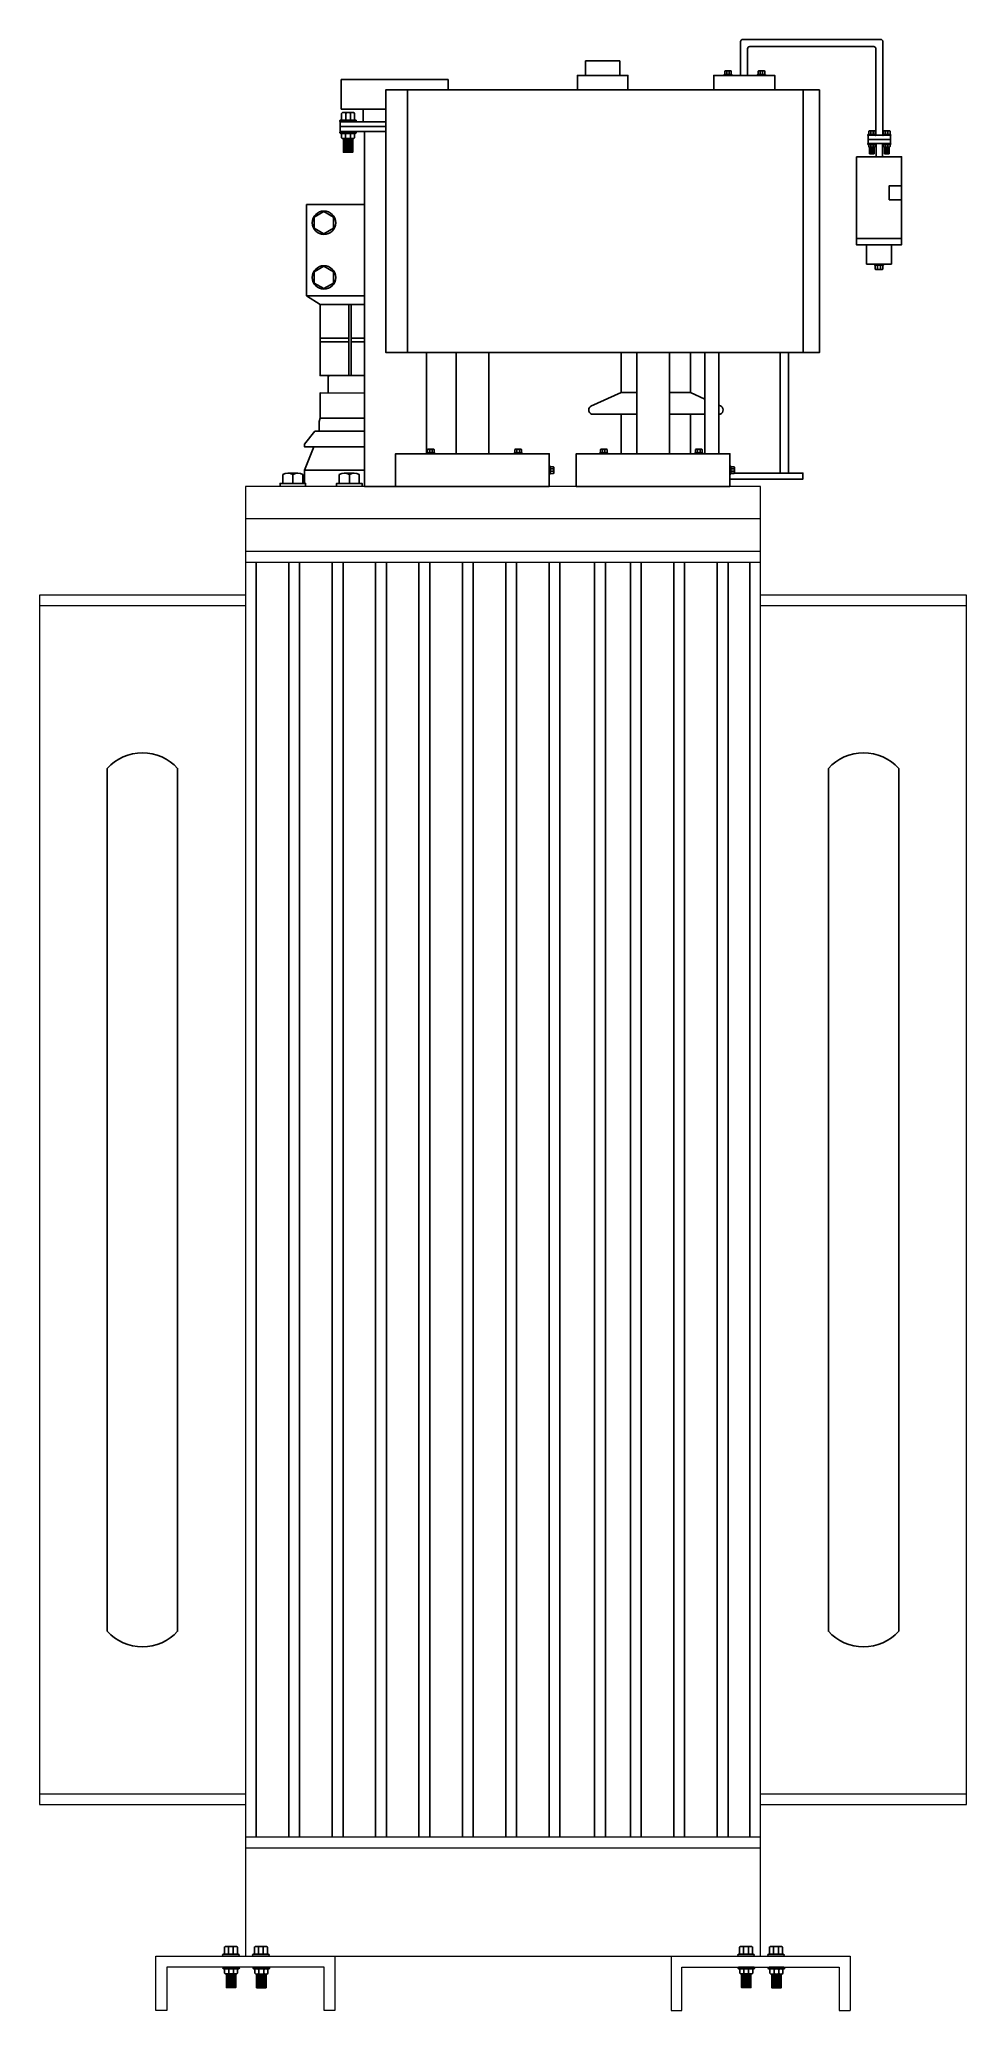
# Model space of a CAD drawing. Header units: inches. Extents: x 26.65 to 29.59, y 17.38 to 20.71.
# Drawn here: x 26.654 to 27.509, y 17.888 to 19.704 of the extents above; entities that cross this region are included whole.
import ezdxf

# ---------------------------------------------------------------- set-up
doc = ezdxf.new("R2010")
doc.units = ezdxf.units.IN
doc.header["$MEASUREMENT"] = 0
doc.linetypes.add('DASHEDX2', pattern=[1.5, 1, -0.5])
doc.layers.add('001_Dark_1 50', color=7, linetype='Continuous', lineweight=0, true_color=0x5c5c5c)
doc.layers.add('003_Light_1 50', color=7, linetype='Continuous', true_color=0xc2c2c2)
doc.layers.add('06', color=8, linetype='Continuous')

# ---------------------------------------------------------------- blocks, each defined once
blk = doc.blocks.new('A$C6F5A6055-flat-2')
at = {"layer": '06'}
for p, q in [((0, 210.1), (0, 179.1)), ((129.2, 212.1), (2, 212.1)), ((6.5, 203.6), (6.5, 179.1)), ((122.7, 205.6), (8.5, 205.6)), ((124.7, 212.1), (129.2, 212.1)), ((124.7, 123.8), (124.7, 203.6)), ((131.2, 210.1), (131.2, 123.8)), ((118.1, 127.6), (118.5, 128)), ((118.1, 124.9), (118.1, 127.6)), ((118.5, 128), (120, 128)), ((119.6, 128), (120, 127.6)), ((120, 128), (122.2, 128)), ((120.3, 128), (120, 127.6)), ((120, 127.6), (120, 124.9)), ((121.8, 128), (122.2, 127.6)), ((122.2, 128), (123.7, 128)), ((122.5, 128), (122.2, 127.6)), ((122.2, 127.6), (122.2, 124.9)), ((123.7, 128), (124, 127.6)), ((124, 127.6), (124, 124.9)), ((131.8, 127.6), (132.2, 128)), ((131.8, 124.9), (131.8, 127.6)), ((132.2, 128), (133.7, 128)), ((133.3, 128), (133.7, 127.6)), ((134.1, 128), (133.7, 127.6)), ((133.7, 128), (135.9, 128)), ((133.7, 127.6), (133.7, 124.9)), ((135.6, 128), (135.9, 127.6)), ((136.3, 128), (135.9, 127.6)), ((135.9, 128), (137.4, 128)), ((135.9, 127.6), (135.9, 124.9)), ((137.4, 128), (137.8, 127.6)), ((137.8, 127.6), (137.8, 124.9)), ((117.6, 119.9), (138.2, 119.9)), ((117.7, 124.5), (124.4, 124.5)), ((124.4, 123.8), (117.7, 123.8)), ((117.7, 116.1), (124.4, 116.1)), ((117.7, 115.4), (124.1, 115.4)), ((124.4, 115.4), (117.7, 115.4)), ((124.4, 124.5), (118, 124.5)), ((118.5, 124.5), (118.1, 124.9)), ((118.1, 115), (118.5, 115.4)), ((118.1, 113.4), (118.1, 115)), ((118.5, 113), (118.1, 113.4)), ((118.5, 124.5), (123.7, 124.5)), ((123.7, 115.4), (118.5, 115.4)), ((120, 113), (118.5, 113)), ((118.9, 106.7), (118.9, 113)), ((123.2, 112.7), (118.9, 112.7)), ((123.2, 112.1), (118.9, 112.1)), ((123.2, 112.1), (118.9, 112.1)), ((123.2, 111.4), (118.9, 111.4)), ((123.2, 111.4), (118.9, 111.4)), ((123.2, 110.7), (118.9, 110.7)), ((123.2, 110.7), (118.9, 110.7)), ((123.2, 110.1), (118.9, 110.1)), ((123.2, 110.1), (118.9, 110.1)), ((123.2, 109.4), (118.9, 109.4)), ((123.2, 109.4), (118.9, 109.4)), ((119.2, 123.8), (122.9, 123.8)), ((122.9, 116.1), (119.2, 116.1)), ((120, 124.9), (119.6, 124.5)), ((120, 115), (119.6, 115.4)), ((119.6, 113), (120, 113.4)), ((120, 124.9), (120.3, 124.5)), ((120, 115), (120.3, 115.4)), ((120, 113.4), (120, 115)), ((120.3, 113), (120, 113.4)), ((122.2, 113), (120, 113)), ((122.2, 124.9), (121.8, 124.5)), ((122.2, 115), (121.8, 115.4)), ((121.8, 113), (122.2, 113.4)), ((122.2, 124.9), (122.5, 124.5)), ((122.2, 115), (122.5, 115.4)), ((122.2, 113.4), (122.2, 115)), ((122.5, 113), (122.2, 113.4)), ((123.7, 113), (122.2, 113)), ((123.2, 113), (123.2, 106.7)), ((124, 124.9), (123.7, 124.5)), ((123.7, 115.4), (124, 115)), ((124, 113.4), (123.7, 113)), ((124, 115), (124, 113.4)), ((131.2, 123.8), (124.7, 123.8)), ((125, 116.1), (125, 104.1)), ((130.8, 116.1), (130.8, 104.1)), ((131.4, 124.5), (138.2, 124.5)), ((138.2, 123.8), (131.4, 123.8)), ((131.4, 116.1), (138.2, 116.1)), ((138.2, 115.4), (131.4, 115.4)), ((131.5, 115.4), (137.9, 115.4)), ((132.2, 124.5), (131.8, 124.9)), ((138.2, 124.5), (131.8, 124.5)), ((131.8, 115), (132.2, 115.4)), ((131.8, 113.4), (131.8, 115)), ((132.2, 113), (131.8, 113.4)), ((132.2, 124.5), (137.4, 124.5)), ((137.4, 115.4), (132.2, 115.4)), ((133.7, 113), (132.2, 113)), ((132.7, 106.7), (132.7, 113)), ((137, 112.7), (132.7, 112.7)), ((137, 112.1), (132.7, 112.1)), ((137, 112.1), (132.7, 112.1)), ((137, 111.4), (132.7, 111.4)), ((137, 111.4), (132.7, 111.4)), ((137, 110.7), (132.7, 110.7)), ((137, 110.7), (132.7, 110.7)), ((137, 110.1), (132.7, 110.1)), ((137, 110.1), (132.7, 110.1)), ((137, 109.4), (132.7, 109.4)), ((137, 109.4), (132.7, 109.4)), ((132.9, 123.8), (136.7, 123.8)), ((136.7, 116.1), (132.9, 116.1)), ((133.7, 124.9), (133.3, 124.5)), ((133.7, 115), (133.3, 115.4)), ((133.3, 113), (133.7, 113.4)), ((133.7, 124.9), (134.1, 124.5)), ((133.7, 115), (134.1, 115.4)), ((133.7, 113.4), (133.7, 115)), ((134.1, 113), (133.7, 113.4)), ((135.9, 113), (133.7, 113)), ((135.9, 124.9), (135.6, 124.5)), ((135.9, 115), (135.6, 115.4)), ((135.6, 113), (135.9, 113.4)), ((135.9, 124.9), (136.3, 124.5)), ((135.9, 115), (136.3, 115.4)), ((135.9, 113.4), (135.9, 115)), ((136.3, 113), (135.9, 113.4)), ((137.4, 113), (135.9, 113)), ((137, 113), (137, 106.7)), ((137.8, 124.9), (137.4, 124.5)), ((137.4, 115.4), (137.8, 115)), ((137.8, 113.4), (137.4, 113)), ((137.8, 115), (137.8, 113.4)), ((123.2, 108.7), (118.9, 108.7)), ((123.2, 108.7), (118.9, 108.7)), ((123.2, 108), (118.9, 108)), ((123.2, 108), (118.9, 108)), ((123.2, 107.4), (118.9, 107.4)), ((123.2, 107.4), (118.9, 107.4)), ((123.2, 106.7), (118.9, 106.7)), ((137, 108.7), (132.7, 108.7)), ((137, 108.7), (132.7, 108.7)), ((137, 108), (132.7, 108)), ((137, 108), (132.7, 108)), ((137, 107.4), (132.7, 107.4)), ((137, 107.4), (132.7, 107.4)), ((137, 106.7), (132.7, 106.7)), ((131.7, 5.1), (123.6, 5.1)), ((123.6, 4.2), (131.7, 4.2)), ((131.7, 4.2), (124, 4.2)), ((124.5, 4.2), (124.1, 3.8)), ((124.1, 3.8), (124.1, 0.4)), ((124.1, 0.4), (124.5, 0)), ((124.5, 4.2), (130.8, 4.2)), ((125.4, 5.1), (129.9, 5.1)), ((126.3, 3.8), (125.9, 4.2)), ((125.9, 0), (126.3, 0.4)), ((126.3, 3.8), (126.8, 4.2)), ((126.3, 0.4), (126.3, 3.8)), ((126.8, 0), (126.3, 0.4)), ((129, 3.8), (128.5, 4.2)), ((128.5, 0), (129, 0.4)), ((129, 3.8), (129.4, 4.2)), ((129, 0.4), (129, 3.8)), ((129.4, 0), (129, 0.4)), ((131.2, 3.8), (130.8, 4.2)), ((130.8, 0), (131.2, 0.4)), ((131.2, 0.4), (131.2, 3.8)), ((124.5, 0), (126.3, 0)), ((126.3, 0), (129, 0)), ((129, 0), (130.8, 0))]:
    blk.add_line(p, q, dxfattribs=at)
for points in [[(117.6, 123.8), (138.2, 123.8), (138.2, 116.1), (117.6, 116.1)], [(106.8, 104.1), (148.5, 104.1), (148.5, 28.8), (106.8, 28.8)], [(106.8, 28.8), (148.5, 28.8), (148.5, 28.8), (106.8, 28.8)], [(106.8, 28.8), (148.5, 28.8), (148.5, 23), (106.8, 23)], [(116.2, 23), (139.1, 23), (139.1, 5.1), (116.2, 5.1)]]:
    blk.add_lwpolyline(points, close=True, dxfattribs=at)
blk.add_lwpolyline([(148.5, 64.4), (137.1, 64.4), (137.1, 77.3), (148.5, 77.3)], dxfattribs=at)
for centre, radius, start, end in [((2, 210.1), 2, 90, 180), ((8.5, 203.6), 2, 90, 180), ((122.7, 203.6), 2, 0, 90), ((129.2, 210.1), 2, 0, 90), ((117.6, 124.1), 0.378, 82.7348, 277.2652), ((117.6, 115.8), 0.378, 82.7348, 277.2652), ((124.5, 124.1), 0.378, 262.7348, 97.2652), ((124.5, 115.8), 0.378, 262.7348, 97.2652), ((131.4, 124.1), 0.378, 82.7348, 277.2652), ((131.4, 115.8), 0.378, 82.7348, 277.2652), ((138.2, 124.1), 0.378, 262.7348, 97.2652), ((138.2, 115.8), 0.378, 262.7348, 97.2652), ((123.6, 4.7), 0.454, 82.7348, 277.2652), ((131.8, 4.7), 0.454, 262.7348, 97.2652)]:
    blk.add_arc(centre, radius, start, end, dxfattribs=at)

msp = doc.modelspace()

# ---------------------------------------------------------------- linework, layer by layer
at = {"layer": '001_Dark_1 50'}
for p, q in [((27.3195, 19.262), (26.8445, 19.262)), ((27.3195, 19.232), (26.8445, 19.232)), ((27.3195, 19.222), (26.8445, 19.222)), ((26.8445, 19.1818), (26.6545, 19.1818)), ((27.5095, 19.1818), (27.3195, 19.1818)), ((26.6545, 18.0875), (26.8445, 18.0875)), ((27.3195, 18.0875), (27.5095, 18.0875)), ((26.8445, 18.0477), (27.3195, 18.0477)), ((26.8445, 18.0377), (27.3195, 18.0377))]:
    msp.add_line(p, q, dxfattribs=at)
for points in [[(27.3195, 17.9377), (27.3195, 19.292), (26.8445, 19.292), (26.8445, 17.9377)], [(26.8445, 19.1918), (26.6545, 19.1918), (26.6545, 18.0775), (26.8445, 18.0775)], [(27.3195, 18.0775), (27.5095, 18.0775), (27.5095, 19.1918), (27.3195, 19.1918)], [(26.927, 17.9377), (26.927, 17.8877), (26.917, 17.8877), (26.917, 17.9277), (26.772, 17.9277), (26.772, 17.8877), (26.762, 17.8877), (26.762, 17.9377), (27.402, 17.9377), (27.402, 17.8877)], [(27.237, 17.9377), (27.237, 17.8877), (27.247, 17.8877), (27.247, 17.9277), (27.392, 17.9277), (27.392, 17.8877), (27.402, 17.8877)]]:
    msp.add_lwpolyline(points, dxfattribs=at)
at = {"layer": '003_Light_1 50'}
for p, q in [((27.2884, 19.6746), (27.2884, 19.6718)), ((27.2906, 19.6746), (27.2906, 19.6718)), ((27.3192, 19.6746), (27.3192, 19.6718)), ((27.3214, 19.6746), (27.3214, 19.6718)), ((26.9377, 19.6365), (26.937, 19.6357)), ((26.9422, 19.6365), (26.9414, 19.6357)), ((26.9369, 19.6166), (26.9376, 19.6173)), ((26.937, 19.6302), (26.9377, 19.6295)), ((26.9413, 19.6166), (26.9421, 19.6173)), ((26.9414, 19.6302), (26.9422, 19.6295)), ((26.9434, 19.612), (26.9348, 19.612)), ((26.9434, 19.6107), (26.9348, 19.6107)), ((26.9434, 19.6093), (26.9348, 19.6093)), ((26.9434, 19.608), (26.9348, 19.608)), ((26.9434, 19.6066), (26.9348, 19.6066)), ((26.9434, 19.6053), (26.9348, 19.6053)), ((26.9434, 19.604), (26.9348, 19.604)), ((26.9434, 19.6026), (26.9348, 19.6026)), ((26.9434, 19.6013), (26.9348, 19.6013)), ((26.9376, 19.6126), (26.9369, 19.6133)), ((26.9421, 19.6126), (26.9413, 19.6133)), ((26.9133, 19.4597), (26.9009, 19.4677)), ((26.9397, 19.4597), (26.9397, 19.3941)), ((26.9421, 19.4597), (26.9421, 19.3941)), ((26.9133, 19.4286), (26.9397, 19.4286)), ((26.9133, 19.4253), (26.9397, 19.4253)), ((26.9421, 19.4286), (26.9544, 19.4286)), ((26.9421, 19.4253), (26.9544, 19.4253)), ((27.191, 19.3784), (27.2054, 19.3784)), ((27.268, 19.3725), (27.255, 19.3784)), ((27.191, 19.322), (27.191, 19.3584)), ((27.268, 19.3584), (27.2354, 19.3584)), ((27.255, 19.322), (27.255, 19.3584)), ((27.014, 19.3263), (27.0144, 19.3259)), ((27.017, 19.3263), (27.0166, 19.3259)), ((27.0945, 19.3263), (27.0949, 19.3259)), ((27.0975, 19.3263), (27.0971, 19.3259)), ((27.1734, 19.3263), (27.1738, 19.3259)), ((27.1764, 19.3263), (27.176, 19.3259)), ((27.2611, 19.3263), (27.2615, 19.3259)), ((27.2641, 19.3263), (27.2637, 19.3259)), ((26.8989, 19.3069), (26.8989, 19.2947)), ((27.0144, 19.3231), (27.014, 19.3228)), ((27.0166, 19.3231), (27.017, 19.3228)), ((27.0949, 19.3231), (27.0945, 19.3228)), ((27.0971, 19.3231), (27.0975, 19.3228)), ((27.1259, 19.3081), (27.1255, 19.3085)), ((27.129, 19.3085), (27.1286, 19.3081)), ((27.1738, 19.3231), (27.1734, 19.3228)), ((27.176, 19.3231), (27.1764, 19.3228)), ((27.2615, 19.3231), (27.2611, 19.3228)), ((27.2637, 19.3231), (27.2641, 19.3228)), ((27.2924, 19.3081), (27.2921, 19.3085)), ((27.2956, 19.3085), (27.2952, 19.3081)), ((26.8837, 19.3041), (26.8929, 19.3041)), ((26.9357, 19.3041), (26.9449, 19.3041)), ((26.9403, 19.2947), (26.9403, 19.3029)), ((27.1259, 19.3059), (27.1255, 19.3055)), ((27.129, 19.3055), (27.1286, 19.3059)), ((27.2924, 19.3059), (27.2921, 19.3055)), ((27.2956, 19.3055), (27.2952, 19.3059)), ((26.8545, 19.222), (26.8545, 18.0473)), ((26.8845, 19.222), (26.8845, 18.0473)), ((26.8945, 19.222), (26.8945, 18.0473)), ((26.9245, 19.222), (26.9245, 18.0473)), ((26.9345, 19.222), (26.9345, 18.0473)), ((26.9645, 19.222), (26.9645, 18.0473)), ((26.9745, 19.222), (26.9745, 18.0473)), ((27.0045, 19.222), (27.0045, 18.0473)), ((27.0145, 19.222), (27.0145, 18.0473)), ((27.0445, 19.222), (27.0445, 18.0473)), ((27.0545, 19.222), (27.0545, 18.0473)), ((27.0845, 19.222), (27.0845, 18.0473)), ((27.0945, 19.222), (27.0945, 18.0473)), ((27.1245, 19.222), (27.1245, 18.0473)), ((27.1345, 19.222), (27.1345, 18.0473)), ((27.1665, 19.222), (27.1665, 18.0473)), ((27.1765, 19.222), (27.1765, 18.0473)), ((27.1995, 19.222), (27.1995, 18.0473)), ((27.2095, 19.222), (27.2095, 18.0473)), ((27.2395, 19.222), (27.2395, 18.0473)), ((27.2495, 19.222), (27.2495, 18.0473)), ((27.2795, 19.222), (27.2795, 18.0473)), ((27.2895, 19.222), (27.2895, 18.0473)), ((27.3095, 19.222), (27.3095, 18.0473)), ((26.8281, 17.9468), (26.8289, 17.9461)), ((26.8326, 17.9468), (26.8333, 17.9461)), ((27.3031, 17.9468), (27.3039, 17.9461)), ((27.3076, 17.9468), (27.3083, 17.9461)), ((26.8291, 17.9254), (26.8298, 17.9262)), ((26.8565, 17.9402), (26.8557, 17.9395)), ((26.8609, 17.9402), (26.8617, 17.9395)), ((26.8614, 17.9253), (26.8621, 17.926)), ((27.3085, 17.9254), (27.3093, 17.9262)), ((27.3315, 17.9402), (27.3307, 17.9395)), ((27.3359, 17.9402), (27.3367, 17.9395)), ((27.3364, 17.9253), (27.3371, 17.926)), ((26.8356, 17.9208), (26.827, 17.9208)), ((26.8356, 17.9195), (26.827, 17.9195)), ((26.8356, 17.9182), (26.827, 17.9182)), ((26.8356, 17.9168), (26.827, 17.9168)), ((26.8356, 17.9155), (26.827, 17.9155)), ((26.8356, 17.9142), (26.827, 17.9142)), ((26.8356, 17.9128), (26.827, 17.9128)), ((26.8356, 17.9115), (26.827, 17.9115)), ((26.8356, 17.9101), (26.827, 17.9101)), ((26.8298, 17.9214), (26.8291, 17.9222)), ((26.8335, 17.9222), (26.8335, 17.9254)), ((26.8635, 17.9207), (26.8548, 17.9207)), ((26.8635, 17.9194), (26.8548, 17.9194)), ((26.8635, 17.918), (26.8548, 17.918)), ((26.8635, 17.9167), (26.8548, 17.9167)), ((26.8635, 17.9154), (26.8548, 17.9154)), ((26.8635, 17.914), (26.8548, 17.914)), ((26.8635, 17.9127), (26.8548, 17.9127)), ((26.8635, 17.9113), (26.8548, 17.9113)), ((26.8635, 17.91), (26.8548, 17.91)), ((26.857, 17.922), (26.857, 17.9253)), ((26.8621, 17.9213), (26.8614, 17.922)), ((27.3106, 17.9208), (27.302, 17.9208)), ((27.3106, 17.9195), (27.302, 17.9195)), ((27.3106, 17.9182), (27.302, 17.9182)), ((27.3106, 17.9168), (27.302, 17.9168)), ((27.3106, 17.9155), (27.302, 17.9155)), ((27.3106, 17.9142), (27.302, 17.9142)), ((27.3106, 17.9128), (27.302, 17.9128)), ((27.3106, 17.9115), (27.302, 17.9115)), ((27.3106, 17.9101), (27.302, 17.9101)), ((27.3041, 17.9222), (27.3041, 17.9254)), ((27.3093, 17.9214), (27.3085, 17.9222)), ((27.3385, 17.9207), (27.3298, 17.9207)), ((27.3385, 17.9194), (27.3298, 17.9194)), ((27.3385, 17.918), (27.3298, 17.918)), ((27.3385, 17.9167), (27.3298, 17.9167)), ((27.3385, 17.9154), (27.3298, 17.9154)), ((27.3385, 17.914), (27.3298, 17.914)), ((27.3385, 17.9127), (27.3298, 17.9127)), ((27.3385, 17.9113), (27.3298, 17.9113)), ((27.3385, 17.91), (27.3298, 17.91)), ((27.332, 17.922), (27.332, 17.9253)), ((27.3371, 17.9213), (27.3364, 17.922))]:
    msp.add_line(p, q, dxfattribs=at)
at = {"layer": '003_Light_1 50', "linetype": 'DASHEDX2'}
for p, q in [((26.9939, 19.6573), (26.9939, 19.4155)), ((27.3589, 19.4155), (27.3589, 19.6573))]:
    msp.add_line(p, q, dxfattribs=at)
at = {"layer": '003_Light_1 50'}
for points in [[(27.1972, 19.6573), (27.1972, 19.6707), (27.1506, 19.6707), (27.1506, 19.6573)], [(27.1897, 19.6707), (27.1897, 19.6841), (27.1581, 19.6841), (27.1581, 19.6707)], [(27.2763, 19.6573), (27.2763, 19.6707), (27.3326, 19.6707), (27.3326, 19.6573)], [(27.2869, 19.6715), (27.2865, 19.6718), (27.2865, 19.6746), (27.2869, 19.675), (27.2921, 19.675), (27.2925, 19.6746), (27.2925, 19.6718), (27.2921, 19.6715)], [(27.2888, 19.675), (27.2884, 19.6746), (27.288, 19.675)], [(27.2888, 19.6715), (27.2884, 19.6718), (27.288, 19.6715)], [(27.2903, 19.675), (27.2906, 19.6746), (27.291, 19.675)], [(27.291, 19.6715), (27.2906, 19.6718), (27.2903, 19.6715)], [(27.3177, 19.6715), (27.3173, 19.6718), (27.3173, 19.6746), (27.3177, 19.675), (27.3229, 19.675), (27.3233, 19.6746), (27.3233, 19.6718), (27.3229, 19.6715)], [(27.3196, 19.675), (27.3192, 19.6746), (27.3188, 19.675)], [(27.3196, 19.6715), (27.3192, 19.6718), (27.3188, 19.6715)], [(27.321, 19.675), (27.3214, 19.6746), (27.3218, 19.675)], [(27.3218, 19.6715), (27.3214, 19.6718), (27.321, 19.6715)], [(26.9739, 19.6397), (26.9329, 19.6397), (26.9329, 19.6669), (27.0314, 19.6669), (27.0314, 19.6573)], [(26.934, 19.6295), (26.9332, 19.6302), (26.9332, 19.6357), (26.934, 19.6365), (26.9444, 19.6365), (26.9452, 19.6357), (26.9452, 19.6302), (26.9444, 19.6295)], [(26.9362, 19.6365), (26.937, 19.6357), (26.937, 19.6302), (26.9362, 19.6295)], [(26.9407, 19.6365), (26.9414, 19.6357), (26.9414, 19.6302), (26.9407, 19.6295)], [(26.9739, 19.6279), (26.953, 19.6279), (26.953, 19.6397)], [(26.9739, 19.619), (26.9318, 19.619), (26.9318, 19.628), (26.9739, 19.628)], [(26.9318, 19.6235), (26.9739, 19.6235)], [(26.9443, 19.6173), (26.9451, 19.6166), (26.9451, 19.6133), (26.9443, 19.6126), (26.9339, 19.6126), (26.9331, 19.6133), (26.9331, 19.6166), (26.9339, 19.6173)], [(26.9361, 19.6126), (26.9369, 19.6133), (26.9369, 19.6166), (26.9361, 19.6173)], [(26.9406, 19.6126), (26.9413, 19.6133), (26.9413, 19.6166), (26.9406, 19.6173)], [(26.9829, 19.292), (26.9829, 19.322), (27.1247, 19.322), (27.1247, 19.292), (26.9544, 19.292), (26.9544, 19.619)], [(26.9434, 19.6126), (26.9434, 19.5999), (26.9348, 19.5999), (26.9348, 19.6126)], [(26.9544, 19.4677), (26.9009, 19.4677), (26.9009, 19.5517), (26.9544, 19.5517)], [(26.9544, 19.3941), (26.9133, 19.3941), (26.9133, 19.4597), (26.9544, 19.4597)], [(27.0114, 19.4155), (27.0114, 19.322)], [(27.0388, 19.4155), (27.0388, 19.322)], [(27.0688, 19.322), (27.0688, 19.4155)], [(27.2054, 19.4155), (27.2054, 19.322)], [(27.2354, 19.322), (27.2354, 19.4155)], [(27.255, 19.4155), (27.255, 19.3784), (27.2354, 19.3784)], [(27.268, 19.322), (27.268, 19.4155)], [(27.281, 19.4155), (27.281, 19.322)], [(27.3375, 19.3042), (27.3375, 19.4155)], [(27.3452, 19.4155), (27.3452, 19.3042)], [(26.9219, 19.3942), (26.9209, 19.3931), (26.9209, 19.3781)], [(26.9544, 19.378), (26.9133, 19.3781), (26.9133, 19.3549), (26.9544, 19.3549)], [(26.9544, 19.3429), (26.9085, 19.3429), (26.8989, 19.3309), (26.8989, 19.3285), (26.9544, 19.3285)], [(26.9133, 19.3549), (26.9125, 19.3517), (26.9125, 19.3429)], [(26.9077, 19.3285), (26.8989, 19.3069), (26.9544, 19.3069)], [(27.0129, 19.3228), (27.0125, 19.3231), (27.0125, 19.3259), (27.0129, 19.3263), (27.0181, 19.3263), (27.0185, 19.3259), (27.0185, 19.3231), (27.0181, 19.3228)], [(27.0148, 19.3263), (27.0144, 19.3259), (27.0144, 19.3231), (27.0148, 19.3228)], [(27.0163, 19.3263), (27.0166, 19.3259), (27.0166, 19.3231), (27.0163, 19.3228)], [(27.0934, 19.3228), (27.093, 19.3231), (27.093, 19.3259), (27.0934, 19.3263), (27.0986, 19.3263), (27.099, 19.3259), (27.099, 19.3231), (27.0986, 19.3228)], [(27.0953, 19.3263), (27.0949, 19.3259), (27.0949, 19.3231), (27.0953, 19.3228)], [(27.0967, 19.3263), (27.0971, 19.3259), (27.0971, 19.3231), (27.0967, 19.3228)], [(27.1723, 19.3228), (27.1719, 19.3231), (27.1719, 19.3259), (27.1723, 19.3263), (27.1775, 19.3263), (27.1779, 19.3259), (27.1779, 19.3231), (27.1775, 19.3228)], [(27.1741, 19.3263), (27.1738, 19.3259), (27.1738, 19.3231), (27.1741, 19.3228)], [(27.1756, 19.3263), (27.176, 19.3259), (27.176, 19.3231), (27.1756, 19.3228)], [(27.26, 19.3228), (27.2596, 19.3231), (27.2596, 19.3259), (27.26, 19.3263), (27.2652, 19.3263), (27.2656, 19.3259), (27.2656, 19.3231), (27.2652, 19.3228)], [(27.2618, 19.3263), (27.2615, 19.3259), (27.2615, 19.3231), (27.2618, 19.3228)], [(27.2633, 19.3263), (27.2637, 19.3259), (27.2637, 19.3231), (27.2633, 19.3228)], [(27.1255, 19.3096), (27.1259, 19.31), (27.1286, 19.31), (27.129, 19.3096), (27.129, 19.3044), (27.1286, 19.304), (27.1259, 19.304), (27.1255, 19.3044)], [(27.129, 19.3078), (27.1286, 19.3081), (27.1259, 19.3081), (27.1255, 19.3078)], [(27.129, 19.3063), (27.1286, 19.3059), (27.1259, 19.3059), (27.1255, 19.3063)], [(27.2921, 19.3096), (27.2924, 19.31), (27.2952, 19.31), (27.2956, 19.3096), (27.2956, 19.3044), (27.2952, 19.304), (27.2924, 19.304), (27.2921, 19.3044)], [(27.2956, 19.3078), (27.2952, 19.3081), (27.2924, 19.3081), (27.2921, 19.3078)], [(27.2956, 19.3063), (27.2952, 19.3059), (27.2924, 19.3059), (27.2921, 19.3063)], [(26.8765, 19.292), (26.8765, 19.2947), (26.9, 19.2947), (26.9, 19.292)], [(26.9285, 19.292), (26.9285, 19.2947), (26.952, 19.2947), (26.952, 19.292)], [(27.2913, 19.3042), (27.3585, 19.3042), (27.3585, 19.2988), (27.2913, 19.2988)], [(26.8259, 17.9395), (26.8251, 17.9402), (26.8251, 17.9461), (26.8259, 17.9468), (26.8363, 17.9468), (26.8371, 17.9461), (26.8371, 17.9402), (26.8363, 17.9395)], [(26.8296, 17.9468), (26.8289, 17.9461), (26.8289, 17.9402)], [(26.8341, 17.9468), (26.8333, 17.9461), (26.8333, 17.9402)], [(26.8535, 17.9395), (26.8527, 17.9402), (26.8527, 17.9461), (26.8535, 17.9468), (26.8639, 17.9468), (26.8647, 17.9461), (26.8647, 17.9402), (26.8639, 17.9395)], [(26.8557, 17.9468), (26.8565, 17.9461), (26.8572, 17.9468)], [(26.8565, 17.9461), (26.8565, 17.9402), (26.8572, 17.9395)], [(26.8602, 17.9468), (26.8609, 17.9461), (26.8617, 17.9468)], [(26.8609, 17.9461), (26.8609, 17.9402), (26.8602, 17.9395)], [(27.3009, 17.9395), (27.3001, 17.9402), (27.3001, 17.9461), (27.3009, 17.9468), (27.3113, 17.9468), (27.3121, 17.9461), (27.3121, 17.9402), (27.3113, 17.9395)], [(27.3046, 17.9468), (27.3039, 17.9461), (27.3039, 17.9402)], [(27.3091, 17.9468), (27.3083, 17.9461), (27.3083, 17.9402)], [(27.3285, 17.9395), (27.3277, 17.9402), (27.3277, 17.9461), (27.3285, 17.9468), (27.3389, 17.9468), (27.3397, 17.9461), (27.3397, 17.9402), (27.3389, 17.9395)], [(27.3307, 17.9468), (27.3315, 17.9461), (27.3322, 17.9468)], [(27.3315, 17.9461), (27.3315, 17.9402), (27.3322, 17.9395)], [(27.3352, 17.9468), (27.3359, 17.9461), (27.3367, 17.9468)], [(27.3359, 17.9461), (27.3359, 17.9402), (27.3352, 17.9395)], [(26.8365, 17.9262), (26.8373, 17.9254), (26.8373, 17.9222), (26.8365, 17.9214), (26.8261, 17.9214), (26.8253, 17.9222), (26.8253, 17.9254), (26.8261, 17.9262)], [(26.8296, 17.9395), (26.8289, 17.9402), (26.8281, 17.9395)], [(26.8283, 17.9214), (26.8291, 17.9222), (26.8291, 17.9254), (26.8283, 17.9262)], [(26.8326, 17.9395), (26.8333, 17.9402), (26.8341, 17.9395)], [(26.8328, 17.9262), (26.8335, 17.9254), (26.8343, 17.9262)], [(26.8644, 17.926), (26.8651, 17.9253), (26.8651, 17.922), (26.8644, 17.9213), (26.854, 17.9213), (26.8532, 17.922), (26.8532, 17.9253), (26.854, 17.926)], [(26.8562, 17.926), (26.857, 17.9253), (26.8577, 17.926)], [(26.8606, 17.9213), (26.8614, 17.922), (26.8614, 17.9253), (26.8606, 17.926)], [(27.3115, 17.9262), (27.3123, 17.9254), (27.3123, 17.9222), (27.3115, 17.9214), (27.3011, 17.9214), (27.3003, 17.9222), (27.3003, 17.9254), (27.3011, 17.9262)], [(27.3046, 17.9395), (27.3039, 17.9402), (27.3031, 17.9395)], [(27.3033, 17.9262), (27.3041, 17.9254), (27.3048, 17.9262)], [(27.3076, 17.9395), (27.3083, 17.9402), (27.3091, 17.9395)], [(27.3078, 17.9214), (27.3085, 17.9222), (27.3085, 17.9254), (27.3078, 17.9262)], [(27.3394, 17.926), (27.3401, 17.9253), (27.3401, 17.922), (27.3394, 17.9213), (27.329, 17.9213), (27.3282, 17.922), (27.3282, 17.9253), (27.329, 17.926)], [(27.3312, 17.926), (27.332, 17.9253), (27.3327, 17.926)], [(27.3356, 17.9213), (27.3364, 17.922), (27.3364, 17.9253), (27.3356, 17.926)], [(26.8356, 17.9214), (26.8356, 17.9088), (26.827, 17.9088), (26.827, 17.9214)], [(26.8343, 17.9214), (26.8335, 17.9222), (26.8328, 17.9214)], [(26.8635, 17.9213), (26.8635, 17.9087), (26.8548, 17.9087), (26.8548, 17.9213)], [(26.8577, 17.9213), (26.857, 17.922), (26.8562, 17.9213)], [(27.3106, 17.9214), (27.3106, 17.9088), (27.302, 17.9088), (27.302, 17.9214)], [(27.3048, 17.9214), (27.3041, 17.9222), (27.3033, 17.9214)], [(27.3385, 17.9213), (27.3385, 17.9087), (27.3298, 17.9087), (27.3298, 17.9213)], [(27.3327, 17.9213), (27.332, 17.922), (27.3312, 17.9213)]]:
    msp.add_lwpolyline(points, dxfattribs=at)
for points in [[(27.2929, 19.6707, 1.135579), (27.2929, 19.6715), (27.2862, 19.6715, 1.135579), (27.2862, 19.6707)], [(27.3237, 19.6707, 1.135579), (27.3237, 19.6715), (27.3169, 19.6715, 1.135579), (27.3169, 19.6707)], [(26.9324, 19.628, -1.135579), (26.9324, 19.6295), (26.9459, 19.6295, -1.135579), (26.9459, 19.628)], [(27.191, 19.4155), (27.191, 19.3784), (27.1629, 19.3658, 0.753517), (27.165, 19.3584), (27.2054, 19.3584)], [(27.281, 19.3584), (27.281, 19.3584, 0.753517), (27.2831, 19.3658), (27.281, 19.3667)], [(27.0189, 19.322, 1.135579), (27.0189, 19.3228), (27.0122, 19.3228, 1.135579), (27.0122, 19.322)], [(27.0926, 19.322, -1.135579), (27.0926, 19.3228), (27.0994, 19.3228, -1.135579), (27.0994, 19.322)], [(27.1247, 19.3104, -1.135579), (27.1255, 19.3104), (27.1255, 19.3036, -1.135579), (27.1247, 19.3036)], [(27.1715, 19.322, -1.135579), (27.1715, 19.3228), (27.1782, 19.3228, -1.135579), (27.1782, 19.322)], [(27.266, 19.322, 1.135579), (27.266, 19.3228), (27.2592, 19.3228, 1.135579), (27.2592, 19.322)], [(27.2913, 19.3104, -1.135579), (27.2921, 19.3104), (27.2921, 19.3036, -1.135579), (27.2913, 19.3036)], [(26.8883, 19.3029, 0.27283), (26.879, 19.3029), (26.879, 19.2947)], [(26.8883, 19.2947), (26.8883, 19.3029, -0.27283), (26.8975, 19.3029), (26.8975, 19.2947)], [(26.9495, 19.2947), (26.9495, 19.3029, 0.27283), (26.9403, 19.3029, 0.27283), (26.931, 19.3029), (26.931, 19.2947)]]:
    msp.add_lwpolyline(points, format="xyb", dxfattribs=at)
for points in [[(27.3739, 19.6573), (26.9739, 19.6573), (26.9739, 19.4155), (27.3739, 19.4155)], [(26.9258, 19.5401), (26.9169, 19.5453), (26.9079, 19.5401), (26.9079, 19.5298), (26.9169, 19.5246), (26.9258, 19.5298)], [(26.9258, 19.4794), (26.9169, 19.4742), (26.9079, 19.4794), (26.9079, 19.4897), (26.9169, 19.4949), (26.9258, 19.4897)], [(27.2913, 19.292), (27.2913, 19.322), (27.1495, 19.322), (27.1495, 19.292)]]:
    msp.add_lwpolyline(points, close=True, dxfattribs=at)
for points in [[(26.9458, 19.6173), (26.9323, 19.6173, -1.135579), (26.9323, 19.6188), (26.9458, 19.6188, -1.135579)], [(26.717, 19.0322), (26.717, 18.2372, 0.442355), (26.782, 18.2372), (26.782, 19.0322, 0.442355)], [(27.382, 19.0322), (27.382, 18.2372, 0.442355), (27.447, 18.2372), (27.447, 19.0322, 0.442355)], [(26.8243, 17.9377, -0.940941), (26.8243, 17.9395), (26.8378, 17.9395, -0.940941), (26.8378, 17.9377)], [(26.8381, 17.9262), (26.8246, 17.9262, -1.149236), (26.8246, 17.9277), (26.8381, 17.9277, -1.149236)], [(26.852, 17.9395, 0.940941), (26.852, 17.9377), (26.8655, 17.9377, 0.940941), (26.8655, 17.9395)], [(26.8659, 17.926, 1.149236), (26.8659, 17.9275), (26.8524, 17.9275, 1.149236), (26.8524, 17.926)], [(27.2993, 17.9377, -0.940941), (27.2993, 17.9395), (27.3128, 17.9395, -0.940941), (27.3128, 17.9377)], [(27.3131, 17.9262, 1.149236), (27.3131, 17.9277), (27.2996, 17.9277, 1.149236), (27.2996, 17.9262)], [(27.3405, 17.9377), (27.327, 17.9377, -0.940941), (27.327, 17.9395), (27.3405, 17.9395, -0.940941)], [(27.3409, 17.926), (27.3274, 17.926, -1.149236), (27.3274, 17.9275), (27.3409, 17.9275, -1.149236)]]:
    msp.add_lwpolyline(points, format="xyb", close=True, dxfattribs=at)
for centre in [(26.9169, 19.5349), (26.9169, 19.4845)]:
    msp.add_circle(centre, 0.0108, dxfattribs=at)

# ---------------------------------------------------------------- block references
at = {"xscale": 0.001, "yscale": 0.001, "zscale": 0.001}
msp.add_blockref('A$C6F5A6055-flat-2', (27.3011, 19.4917), dxfattribs=at)

doc.saveas('drawing.dxf')
